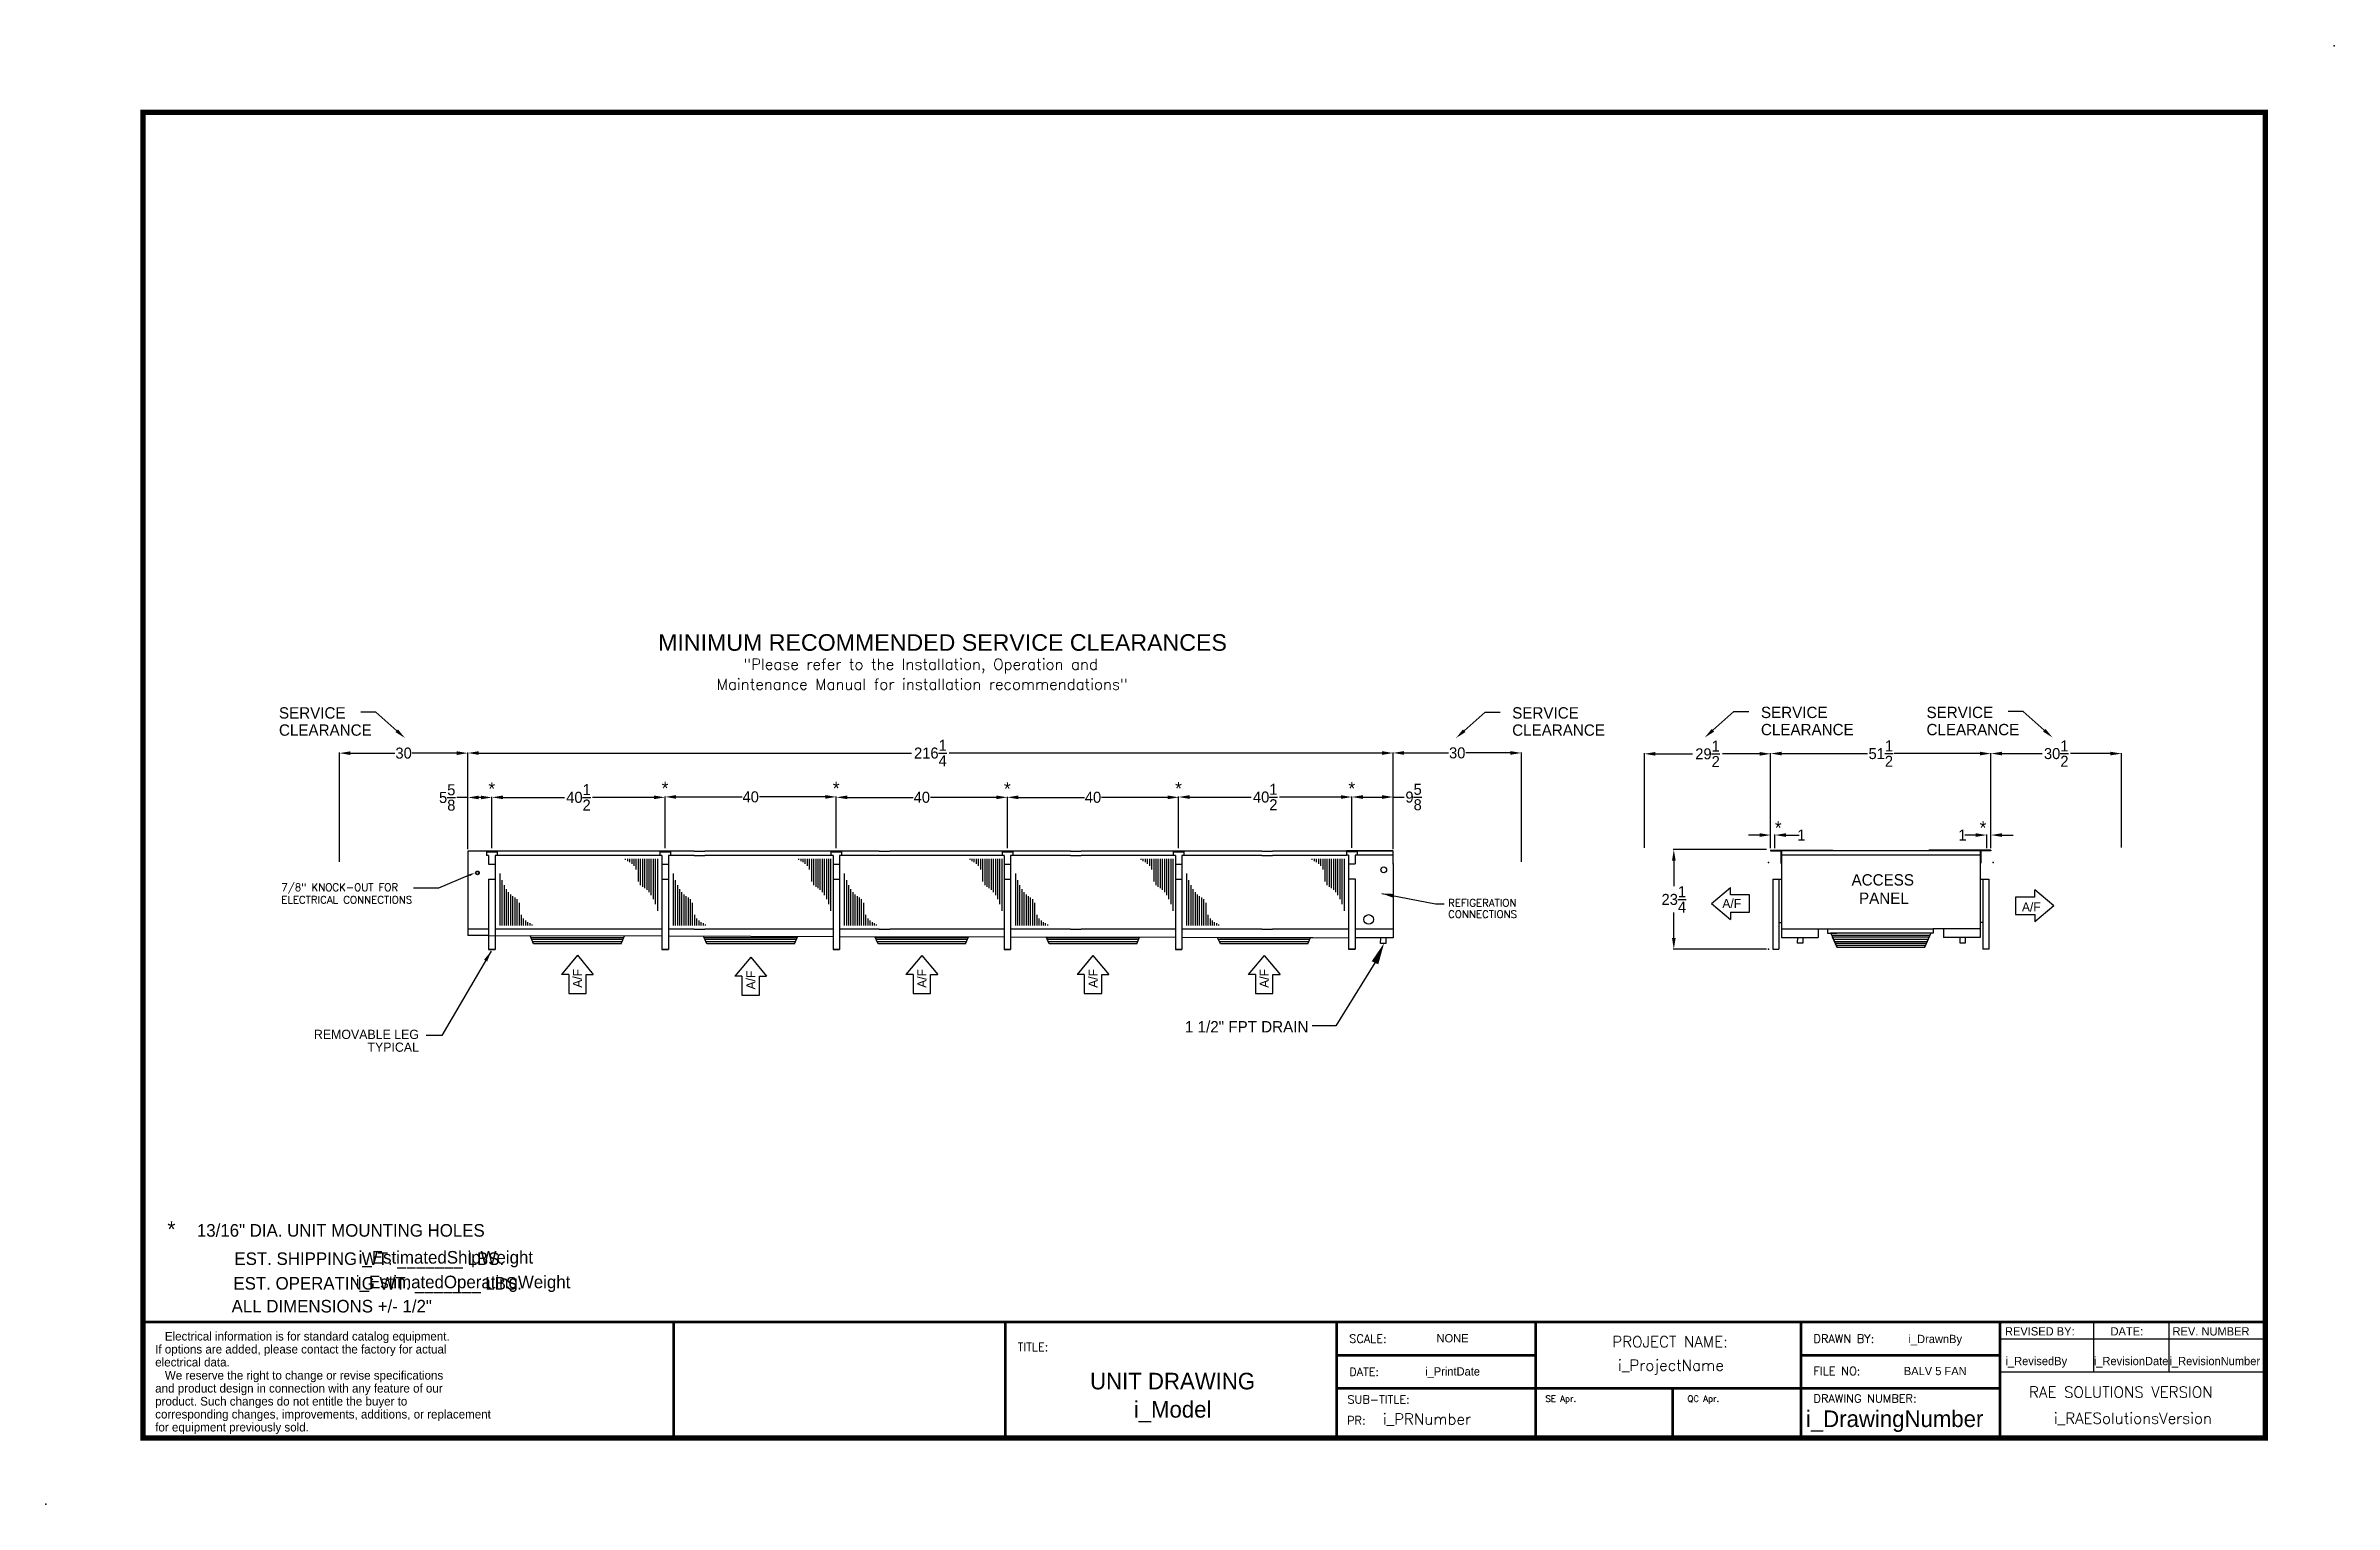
# Model space of a CAD drawing. Extents: x -23 to 512, y -15 to 326.
import ezdxf
from ezdxf.enums import TextEntityAlignment as Align

# ---------------------------------------------------------------- set-up
doc = ezdxf.new("R2010")
doc.units = 0
doc.header["$MEASUREMENT"] = 0
doc.layers.get('0').update_dxf_attribs({"linetype": 'CONTINUOUS'})
doc.layers.add('0 Unit', color=7, linetype='CONTINUOUS')
doc.styles.add('dimentions', font='ARIAL.TTF')
doc.styles.add('SIMPLEX', font='SIMPLEX')
doc.dimstyles.get("Standard").update_dxf_attribs({"dimtxt": 2.573, "dimasz": 2.573, "dimexe": 0.125, "dimexo": 0.5, "dimgap": 0.09, "dimtad": 0, "dimtih": 1, "dimtoh": 1, "dimdec": 3, "dimzin": 0, "dimdsep": 46, "dimlunit": 5, "dimtxsty": 'STANDARD', "dimcen": 0.09, "dimadec": 0, "dimazin": 0, "dimtfac": 1, "dimtdec": 3, "dimtofl": 0, "dimtmove": 0, "dimatfit": 3, "dimfxl": 1, "dimtolj": 1, "dimtzin": 0, "dimarcsym": 0})

msp = doc.modelspace()

# ---------------------------------------------------------------- texts
at = {"lineweight": 30}
for s, height, style, p in [('MINIMUM RECOMMENDED SERVICE CLEARANCES', 3.875, 'dimentions', (120.3783, 184.0867)), ('SE Apr.', 1.45312, 'SIMPLEX', (327.7764, 8.4931)), ('QC Apr.', 1.45312, 'SIMPLEX', (360.9647, 8.4931))]:
    msp.add_text(s, height=height, dxfattribs=dict(at, style=style)).set_placement(p)
at = {"style": 'SIMPLEX'}
for s, p in [('"Please refer to the Installation, Operation and', (181.7618, 179.6546)), ('Maintenance Manual for installation recommendations"', (182.0687, 174.9908)), ('PROJECT NAME:', (356.8892, 21.2481)), ('i_ProjectName', (357.0848, 15.7408)), ('i_RAESolutionsVersion', (465.064, 3.3529))]:
    msp.add_text(s, height=2.573, dxfattribs=at).set_placement(p, align=Align.CENTER)
for s, height, p in [('*', 3.0398, (81.4997, 150.3073)), ('*', 3.0398, (121.9997, 150.4044)), ('*', 3.0398, (161.9997, 150.4044)), ('*', 3.0398, (201.9997, 150.3073)), ('*', 3.0398, (241.9997, 150.3729)), ('*', 3.0398, (282.4996, 150.3741)), ('*', 3.0398, (382.1711, 141.1787)), ('*', 3.0398, (430.0312, 141.1787)), ('*', 3.6244, (6.6348, 47.0479)), ('EST. SHIPPING WT. _______ LBS.', 2.945, (52.8674, 40.481)), ('i_EstimatedShipWeight', 2.94838, (70.7673, 40.8027)), ('EST. OPERATING WT. _______ LBS.', 2.945, (54.8229, 34.7204)), ('i_EstimatedOperatingWeight', 2.945, (74.7969, 35.0421)), ('ALL DIMENSIONS +/- 1/2"', 2.945, (44.0995, 29.3757)), ('NONE', 1.9375, (306.0531, 22.3836)), ('i_DrawnBy', 1.9375, (418.8638, 22.2174)), ('i_PrintDate', 1.9375, (306.0531, 14.6336)), ('BALV 5 FAN', 1.9375, (418.8638, 14.7212)), ('i_RevisedBy', 1.9375, (442.4905, 17.0542)), ('i_RevisionDate', 1.9375, (464.6405, 17.0542)), ('i_RevisionNumber', 1.9375, (484.2064, 17.0542)), ('UNIT DRAWING', 3.875, (240.6162, 11.3976)), ('i_Model', 3.875, (240.6162, 4.7932)), ('i_DrawingNumber', 3.875, (409.3751, 2.5927))]:
    msp.add_text(s, height=height).set_placement(p, align=Align.CENTER)
for s, height, p in [('A/F', 2.10938, (369.1069, 123.9586)), ('A/F', 2.10938, (439.1242, 123.1505)), ('13/16" DIA. UNIT MOUNTING HOLES', 2.945, (12.5775, 47.0989)), ('REVISED BY:', 1.9375, (435.163, 24.0015)), ('DATE:', 1.9375, (459.8357, 24.0015)), ('REV. NUMBER', 1.9375, (474.3246, 24.0015))]:
    msp.add_text(s, height=height).set_placement(p)
at = {"lineweight": 25}
for s, p in [('If options are added, please contact the factory for actual', (2.8343, 19.7838)), ('   Electrical information is for standard catalog equipment.', (2.8343, 22.8162)), ('electrical data.', (2.8343, 16.7514)), ('and product design in connection with any feature of our', (2.8343, 10.6483)), ('   We reserve the right to change or revise specifications', (2.8343, 13.6807)), ('corresponding changes, improvements, additions, or replacement ', (2.8343, 4.5835)), ('product. Such changes do not entitle the buyer to', (2.8343, 7.6159)), ('for equipment previously sold.', (2.8343, 1.5511))]:
    msp.add_text(s, height=2.021599, dxfattribs=at).set_placement(p)
at = {"style": 'SIMPLEX'}
for s, height, p in [('TITLE:', 1.9375, (204.4063, 20.3438)), ('SCALE:', 1.9375, (281.9063, 22.2813)), ('DRAWN BY:', 1.9375, (390.4063, 22.2813)), ('DATE:', 1.9375, (281.9063, 14.5313)), ('FILE NO:', 1.9375, (390.4063, 14.7186)), ('RAE SOLUTIONS VERSION', 2.573, (440.7927, 9.4666)), ('SUB-TITLE:', 1.9375, (281.4864, 8.0598)), ('i_PRNumber', 2.573, (289.7587, 3.1601)), ('DRAWING NUMBER:', 1.9375, (390.4063, 8.295))]:
    msp.add_text(s, height=height, dxfattribs=at).set_placement(p)
msp.add_text('PR:', height=1.9375, dxfattribs=at).set_placement((285.7018, 3.1601), align=Align.RIGHT)
at = {"layer": '0 Unit'}
for s, p in [('SERVICE', (31.7566, 168.2363)), ('CLEARANCE', (31.7566, 164.2198)), ('SERVICE', (319.9887, 168.2363)), ('CLEARANCE', (319.9887, 164.2198)), ('SERVICE', (378.1271, 168.3528)), ('CLEARANCE', (378.1271, 164.3363)), ('SERVICE', (416.8268, 168.3528)), ('CLEARANCE', (416.8268, 164.3363))]:
    msp.add_text(s, height=2.65219, dxfattribs=at).set_placement(p)
for s, height, p in [('ACCESS', 2.65219, (413.893, 130.5255)), ('PANEL', 2.65219, (412.6788, 126.2404)), ('1 1/2" FPT DRAIN', 2.652188, (272.3595, 96.1817)), ('REMOVABLE LEG', 2.158, (64.4671, 94.3982)), ('TYPICAL', 2.158, (64.4671, 91.4106))]:
    msp.add_text(s, height=height, dxfattribs=at).set_placement(p, align=Align.MIDDLE_RIGHT)
at = {"layer": '0 Unit', "style": 'SIMPLEX'}
for s, p in [('CONNECTIONS', (305.0069, 121.6309)), ('REFIGERATION', (305.0069, 124.2614))]:
    msp.add_text(s, height=1.75, dxfattribs=at).set_placement(p)
at = {"layer": '0 Unit'}
for p in [(102.5809, 105.3088), (143.0809, 104.9081), (183.0809, 105.285), (223.0809, 105.285), (263.0809, 105.285)]:
    msp.add_text('A/F', height=2.10938, rotation=90, dxfattribs=at).set_placement(p)
at = {"layer": '0 Unit', "insert": (32.3098, 127.3263), "char_height": 1.75, "attachment_point": 4, "style": 'SIMPLEX'}
msp.add_mtext('{7/8" KNOCK-OUT FOR}\\P{ELECTRICAL CONNECTIONS}', dxfattribs=at)

# ---------------------------------------------------------------- blocks, each defined once
blk = doc.blocks.new('*D15')
at = {"layer": '0 Unit', "color": 0, "lineweight": -2}
for p, q in [((75.89, 137.72), (75.89, 160.3)), ((78.46, 160.18), (179.63, 160.18)), ((289.56, 160.18), (188.39, 160.18)), ((292.14, 137.72), (292.14, 160.3))]:
    blk.add_line(p, q, dxfattribs=at)
at = {"layer": '0 Unit', "color": 0}
for points in [[(78.46, 160.61), (78.46, 159.75), (75.89, 160.18)], [(289.56, 160.61), (289.56, 159.75), (292.14, 160.18)]]:
    blk.add_solid(points, dxfattribs=at)
at = {"layer": '0 Unit', "color": 0, "insert": (184.01, 160.18), "char_height": 2.573, "attachment_point": 5}
blk.add_mtext('\\A1;216{\\H1x;\\S1/4;}', dxfattribs=at)
blk = doc.blocks.new('*D16')
at = {"layer": '0 Unit', "color": 0, "lineweight": -2}
for p, q in [((81.51, 137.97), (81.51, 149.95)), ((84.09, 149.82), (98.46, 149.82)), ((119.44, 149.82), (105.07, 149.82)), ((122.01, 137.97), (122.01, 149.95))]:
    blk.add_line(p, q, dxfattribs=at)
at = {"layer": '0 Unit', "color": 0}
for points in [[(84.09, 150.25), (84.09, 149.39), (81.51, 149.82)], [(119.44, 150.25), (119.44, 149.39), (122.01, 149.82)]]:
    blk.add_solid(points, dxfattribs=at)
at = {"layer": '0 Unit', "color": 0, "insert": (101.76, 149.82), "char_height": 2.573, "attachment_point": 5}
blk.add_mtext('\\A1;40{\\H1x;\\S1/2;}', dxfattribs=at)
blk = doc.blocks.new('*D17')
at = {"layer": '0 Unit', "color": 0, "lineweight": -2}
for p, q in [((162.01, 137.97), (162.01, 149.95)), ((164.59, 149.82), (179.99, 149.82)), ((199.44, 149.82), (184.03, 149.82)), ((202.01, 137.97), (202.01, 149.95))]:
    blk.add_line(p, q, dxfattribs=at)
at = {"layer": '0 Unit', "color": 0}
for points in [[(164.59, 150.25), (164.59, 149.39), (162.01, 149.82)], [(199.44, 150.25), (199.44, 149.39), (202.01, 149.82)]]:
    blk.add_solid(points, dxfattribs=at)
at = {"layer": '0 Unit', "color": 0, "insert": (182.01, 149.82), "char_height": 2.573, "attachment_point": 5}
blk.add_mtext('\\A1;40', dxfattribs=at)
blk = doc.blocks.new('*D18')
at = {"layer": '0 Unit', "color": 0, "lineweight": -2}
for p, q in [((202.01, 137.97), (202.01, 149.95)), ((204.59, 149.82), (219.99, 149.82)), ((239.44, 149.82), (224.03, 149.82)), ((242.01, 137.97), (242.01, 149.95))]:
    blk.add_line(p, q, dxfattribs=at)
at = {"layer": '0 Unit', "color": 0}
for points in [[(204.59, 150.25), (204.59, 149.39), (202.01, 149.82)], [(239.44, 150.25), (239.44, 149.39), (242.01, 149.82)]]:
    blk.add_solid(points, dxfattribs=at)
at = {"layer": '0 Unit', "color": 0, "insert": (222.01, 149.82), "char_height": 2.573, "attachment_point": 5}
blk.add_mtext('\\A1;40', dxfattribs=at)
blk = doc.blocks.new('*D19')
at = {"layer": '0 Unit', "color": 0, "lineweight": -2}
for p, q in [((242.01, 137.97), (242.01, 150.01)), ((244.59, 149.89), (258.96, 149.89)), ((279.94, 149.89), (265.57, 149.89)), ((282.51, 138.04), (282.51, 150.01))]:
    blk.add_line(p, q, dxfattribs=at)
at = {"layer": '0 Unit', "color": 0}
for points in [[(244.59, 150.32), (244.59, 149.46), (242.01, 149.89)], [(279.94, 150.32), (279.94, 149.46), (282.51, 149.89)]]:
    blk.add_solid(points, dxfattribs=at)
at = {"layer": '0 Unit', "color": 0, "insert": (262.26, 149.89), "char_height": 2.573, "attachment_point": 5}
blk.add_mtext('\\A1;40{\\H1x;\\S1/2;}', dxfattribs=at)
blk = doc.blocks.new('*D20')
at = {"layer": '0 Unit', "color": 0, "lineweight": -2}
for p, q in [((282.51, 138.04), (282.51, 150.01)), ((285.09, 149.89), (289.56, 149.89)), ((292.14, 137.72), (292.14, 150.01)), ((292.14, 149.89), (294.71, 149.89))]:
    blk.add_line(p, q, dxfattribs=at)
at = {"layer": '0 Unit', "color": 0}
for points in [[(285.09, 150.32), (285.09, 149.46), (282.51, 149.89)], [(289.56, 150.32), (289.56, 149.46), (292.14, 149.89)]]:
    blk.add_solid(points, dxfattribs=at)
at = {"layer": '0 Unit', "color": 0, "insert": (296.94, 149.89), "char_height": 2.573, "attachment_point": 5}
blk.add_mtext('\\A1;9{\\H1x;\\S5/8;}', dxfattribs=at)
blk = doc.blocks.new('*D21')
at = {"layer": '0 Unit', "color": 0, "lineweight": -2}
for p, q in [((75.89, 149.79), (73.31, 149.79)), ((75.89, 137.72), (75.89, 149.92)), ((78.94, 149.79), (78.46, 149.79)), ((81.51, 137.97), (81.51, 149.92))]:
    blk.add_line(p, q, dxfattribs=at)
at = {"layer": '0 Unit', "color": 0}
for points in [[(78.46, 150.22), (78.46, 149.36), (75.89, 149.79)], [(78.94, 150.22), (78.94, 149.36), (81.51, 149.79)]]:
    blk.add_solid(points, dxfattribs=at)
at = {"layer": '0 Unit', "color": 0, "insert": (71.08, 149.79), "char_height": 2.573, "attachment_point": 5}
blk.add_mtext('\\A1;5{\\H1x;\\S5/8;}', dxfattribs=at)
blk = doc.blocks.new('*D22')
at = {"layer": '0 Unit', "color": 0, "lineweight": -2}
for p, q in [((292.14, 137.72), (292.14, 160.32)), ((294.71, 160.2), (305.12, 160.2)), ((319.56, 160.2), (309.16, 160.2)), ((322.14, 134.72), (322.14, 160.32))]:
    blk.add_line(p, q, dxfattribs=at)
at = {"layer": '0 Unit', "color": 0}
for points in [[(294.71, 160.63), (294.71, 159.77), (292.14, 160.2)], [(319.56, 160.63), (319.56, 159.77), (322.14, 160.2)]]:
    blk.add_solid(points, dxfattribs=at)
at = {"layer": '0 Unit', "color": 0, "insert": (307.14, 160.2), "char_height": 2.573, "attachment_point": 5}
blk.add_mtext('\\A1;30', dxfattribs=at)
blk = doc.blocks.new('*D23')
at = {"layer": '0 Unit', "color": 0, "lineweight": -2}
for p, q in [((45.89, 134.72), (45.89, 160.28)), ((48.46, 160.15), (58.87, 160.15)), ((73.31, 160.15), (62.91, 160.15)), ((75.89, 137.72), (75.89, 160.28))]:
    blk.add_line(p, q, dxfattribs=at)
at = {"layer": '0 Unit', "color": 0}
for points in [[(48.46, 160.58), (48.46, 159.72), (45.89, 160.15)], [(73.31, 160.58), (73.31, 159.72), (75.89, 160.15)]]:
    blk.add_solid(points, dxfattribs=at)
at = {"layer": '0 Unit', "color": 0, "insert": (60.89, 160.15), "char_height": 2.573, "attachment_point": 5}
blk.add_mtext('\\A1;30', dxfattribs=at)
blk = doc.blocks.new('*D24')
at = {"layer": '0 Unit', "color": 0, "lineweight": -2}
for p, q in [((122.01, 137.97), (122.01, 150.04)), ((124.59, 149.92), (139.99, 149.92)), ((159.44, 149.92), (144.03, 149.92)), ((162.01, 137.97), (162.01, 150.04))]:
    blk.add_line(p, q, dxfattribs=at)
at = {"layer": '0 Unit', "color": 0}
for points in [[(124.59, 150.35), (124.59, 149.49), (122.01, 149.92)], [(159.44, 150.35), (159.44, 149.49), (162.01, 149.92)]]:
    blk.add_solid(points, dxfattribs=at)
at = {"layer": '0 Unit', "color": 0, "insert": (142.01, 149.92), "char_height": 2.573, "attachment_point": 5}
blk.add_mtext('\\A1;40', dxfattribs=at)
blk = doc.blocks.new('*D26')
at = {"color": 0, "lineweight": -2}
for p, q in [((379.39, 137.59), (357.64, 137.59)), ((357.76, 135.01), (357.76, 129.05)), ((357.76, 116.9), (357.76, 122.87)), ((379.39, 114.33), (357.64, 114.33))]:
    blk.add_line(p, q, dxfattribs=at)
at = {"color": 0}
for points in [[(357.34, 135.01), (358.19, 135.01), (357.76, 137.59)], [(357.34, 116.9), (358.19, 116.9), (357.76, 114.33)]]:
    blk.add_solid(points, dxfattribs=at)
at = {"color": 0, "insert": (357.76, 125.96), "char_height": 2.573, "attachment_point": 5}
blk.add_mtext('\\A1;23{\\H1x;\\S1/4;}', dxfattribs=at)
blk = doc.blocks.new('*D27')
at = {"color": 0, "lineweight": -2}
for p, q in [((431.89, 137.96), (431.89, 160.18)), ((434.47, 160.05), (443.84, 160.05)), ((459.82, 160.05), (450.45, 160.05)), ((462.39, 138.09), (462.39, 160.18))]:
    blk.add_line(p, q, dxfattribs=at)
at = {"color": 0}
for points in [[(434.47, 160.48), (434.47, 159.63), (431.89, 160.05)], [(459.82, 160.48), (459.82, 159.63), (462.39, 160.05)]]:
    blk.add_solid(points, dxfattribs=at)
at = {"color": 0, "insert": (447.14, 160.05), "char_height": 2.573, "attachment_point": 5}
blk.add_mtext('\\A1;30{\\H1x;\\S1/2;}', dxfattribs=at)
blk = doc.blocks.new('*D28')
at = {"color": 0, "lineweight": -2}
for p, q in [((350.89, 138.02), (350.89, 160.12)), ((353.47, 159.99), (362.12, 159.99)), ((377.82, 159.99), (369.16, 159.99)), ((380.39, 138.02), (380.39, 160.12))]:
    blk.add_line(p, q, dxfattribs=at)
at = {"color": 0}
for points in [[(353.47, 160.42), (353.47, 159.56), (350.89, 159.99)], [(377.82, 160.42), (377.82, 159.56), (380.39, 159.99)]]:
    blk.add_solid(points, dxfattribs=at)
at = {"color": 0, "insert": (365.64, 159.99), "char_height": 2.573, "attachment_point": 5}
blk.add_mtext('\\A1;29{\\H1x;\\S1/2;}', dxfattribs=at)
blk = doc.blocks.new('*D29')
at = {"color": 0, "lineweight": -2}
for p, q in [((380.39, 137.96), (380.39, 160.18)), ((382.97, 160.05), (403.05, 160.05)), ((429.32, 160.05), (409.23, 160.05)), ((431.89, 137.96), (431.89, 160.18))]:
    blk.add_line(p, q, dxfattribs=at)
at = {"color": 0}
for points in [[(382.97, 160.48), (382.97, 159.63), (380.39, 160.05)], [(429.32, 160.48), (429.32, 159.63), (431.89, 160.05)]]:
    blk.add_solid(points, dxfattribs=at)
at = {"color": 0, "insert": (406.14, 160.05), "char_height": 2.573, "attachment_point": 5}
blk.add_mtext('\\A1;51{\\H1x;\\S1/2;}', dxfattribs=at)
blk = doc.blocks.new('*D30')
at = {"color": 0, "lineweight": -2}
for p, q in [((377.82, 141), (375.25, 141)), ((380.39, 137.96), (380.39, 141.13)), ((381.39, 137.96), (381.39, 141.13)), ((383.97, 141), (387.04, 141))]:
    blk.add_line(p, q, dxfattribs=at)
at = {"color": 0}
for points in [[(377.82, 141.43), (377.82, 140.57), (380.39, 141)], [(383.97, 141.43), (383.97, 140.57), (381.39, 141)]]:
    blk.add_solid(points, dxfattribs=at)
at = {"color": 0, "insert": (387.56, 141), "char_height": 2.573, "attachment_point": 5}
blk.add_mtext('\\A1;1', dxfattribs=at)
blk = doc.blocks.new('*D31')
at = {"color": 0, "lineweight": -2}
for p, q in [((428.32, 141), (425.75, 141)), ((430.89, 137.96), (430.89, 141.13)), ((431.89, 137.96), (431.89, 141.13)), ((434.47, 141), (437.04, 141))]:
    blk.add_line(p, q, dxfattribs=at)
at = {"color": 0}
for points in [[(428.32, 141.43), (428.32, 140.57), (430.89, 141)], [(434.47, 141.43), (434.47, 140.57), (431.89, 141)]]:
    blk.add_solid(points, dxfattribs=at)
at = {"color": 0, "insert": (425.23, 141), "char_height": 2.573, "attachment_point": 5}
blk.add_mtext('\\A1;1', dxfattribs=at)

# ---------------------------------------------------------------- dimensions: what is measured, and where the dimension line sits
for base, p1, p2, picture, middle in [((350.8922, 159.9918), (380.3922, 137.5239), (350.8922, 137.5239), '*D28', (365.6422, 159.9918)), ((462.3922, 160.0543), (431.8922, 137.4614), (462.3922, 137.5864), '*D27', (447.1422, 160.0543))]:
    dim = msp.add_linear_dim(base=base, p1=p1, p2=p2, dimstyle='Standard')
    dim.commit()
    dim.dimension.update_dxf_attribs({"geometry": picture, "text_midpoint": middle})
dim = msp.add_linear_dim(base=(380.3922, 160.0543), p1=(431.8922, 137.4614), p2=(380.3922, 137.4614), angle=180, dimstyle='Standard')
dim.commit()
dim.dimension.update_dxf_attribs({"geometry": '*D29', "text_midpoint": (406.1422, 160.0543)})
dim = msp.add_linear_dim(base=(380.3922, 141.0028), p1=(381.3922, 137.4614), p2=(380.3922, 137.4614), dimstyle='Standard')
dim.commit()
dim.dimension.update_dxf_attribs({"geometry": '*D30', "text_midpoint": (387.557, 141.0028), "dimtype": 160})
for base, p1, p2, angle, picture, middle in [((431.8922, 141.0028), (430.8922, 137.4614), (431.8922, 137.4614), 180, '*D31', (425.2274, 141.0028)), ((357.764, 114.3302), (379.8922, 137.5864), (379.8922, 114.3302), 90, '*D26', (357.764, 125.9583))]:
    dim = msp.add_linear_dim(base=base, p1=p1, p2=p2, angle=angle, dimstyle='Standard')
    dim.commit()
    dim.dimension.update_dxf_attribs({"geometry": picture, "text_midpoint": middle, "dimtype": 160})
at = {"layer": '0 Unit'}
for base, p1, p2, picture, middle in [((45.8875, 160.1504), (75.8875, 137.2199), (45.8875, 134.2199), '*D23', (60.8875, 160.1504)), ((75.8875, 160.1791), (292.1375, 137.2199), (75.8875, 137.2199), '*D15', (184.0125, 160.1791)), ((322.1375, 160.199), (292.1375, 137.2199), (322.1375, 134.2199), '*D22', (307.1375, 160.199)), ((75.8875, 149.7932), (81.5125, 137.4699), (75.8875, 137.2199), '*D21', (71.0803, 149.7932)), ((122.0125, 149.8207), (81.5125, 137.4699), (122.0125, 137.4699), '*D16', (101.7625, 149.8207)), ((162.0125, 149.9177), (122.0125, 137.4699), (162.0125, 137.4699), '*D24', (142.0125, 149.9177)), ((292.1375, 149.8874), (282.5124, 137.5355), (292.1375, 137.2199), '*D20', (296.9446, 149.8874))]:
    dim = msp.add_linear_dim(base=base, p1=p1, p2=p2, dimstyle='Standard', dxfattribs=at)
    dim.commit()
    dim.dimension.update_dxf_attribs({"geometry": picture, "text_midpoint": middle})
for base, p1, p2, picture, middle in [((202.0125, 149.8207), (162.0125, 137.4699), (202.0125, 137.4699), '*D17', (182.0125, 149.8207)), ((242.0125, 149.8207), (202.0125, 137.4699), (242.0125, 137.4699), '*D18', (222.0125, 149.8207)), ((282.5124, 149.8863), (242.0125, 137.4699), (282.5124, 137.5355), '*D19', (262.2624, 149.8863))]:
    dim = msp.add_linear_dim(base=base, p1=p1, p2=p2, dimstyle='Standard', override={"dimtmove": 1}, dxfattribs=at)
    dim.commit()
    dim.dimension.update_dxf_attribs({"geometry": picture, "text_midpoint": middle})

# ---------------------------------------------------------------- linework, layer by layer
for p, q in [((112.7755, 135.176), (112.7755, 135.4145)), ((113.2755, 134.9233), (113.2755, 135.4145)), ((113.7755, 134.6387), (113.7755, 135.4145)), ((114.2755, 134.2933), (114.2755, 135.4145)), ((114.7755, 133.8251), (114.7755, 135.4145)), ((115.2755, 132.9827), (115.2755, 135.4145)), ((115.7755, 130.1171), (115.7755, 135.4145)), ((116.2755, 129.2593), (116.2755, 135.4145)), ((116.7755, 128.8897), (116.7755, 135.4145)), ((117.2755, 128.5708), (117.2755, 135.4145)), ((117.7755, 128.1967), (117.7755, 135.4145)), ((118.2755, 127.6801), (118.2755, 135.4145)), ((118.7755, 126.9587), (118.7755, 135.4145)), ((119.2755, 126.0164), (119.2755, 135.4145)), ((119.7755, 124.8217), (119.7755, 135.4145)), ((120.2755, 123.2854), (120.2755, 135.4145)), ((153.2755, 135.176), (153.2755, 135.4145)), ((153.7755, 134.9233), (153.7755, 135.4145)), ((154.2755, 134.6387), (154.2755, 135.4145)), ((154.7755, 134.2933), (154.7755, 135.4145)), ((155.2755, 133.8251), (155.2755, 135.4145)), ((155.7755, 132.9827), (155.7755, 135.4145)), ((156.2755, 130.1171), (156.2755, 135.4145)), ((156.7755, 129.2593), (156.7755, 135.4145)), ((157.2755, 128.8897), (157.2755, 135.4145)), ((157.7755, 128.5708), (157.7755, 135.4145)), ((158.2755, 128.1967), (158.2755, 135.4145)), ((158.7755, 127.6801), (158.7755, 135.4145)), ((159.2755, 126.9587), (159.2755, 135.4145)), ((159.7755, 126.0164), (159.7755, 135.4145)), ((160.2755, 124.8217), (160.2755, 135.4145)), ((160.7755, 123.2854), (160.7755, 135.4145)), ((193.2755, 135.176), (193.2755, 135.4145)), ((193.7755, 134.9233), (193.7755, 135.4145)), ((194.2755, 134.6387), (194.2755, 135.4145)), ((194.7755, 134.2933), (194.7755, 135.4145)), ((195.2755, 133.8251), (195.2755, 135.4145)), ((195.7755, 132.9827), (195.7755, 135.4145)), ((196.2755, 130.1171), (196.2755, 135.4145)), ((196.7755, 129.2593), (196.7755, 135.4145)), ((197.2755, 128.8897), (197.2755, 135.4145)), ((197.7755, 128.5708), (197.7755, 135.4145)), ((198.2755, 128.1967), (198.2755, 135.4145)), ((198.7755, 127.6801), (198.7755, 135.4145)), ((199.2755, 126.9587), (199.2755, 135.4145)), ((199.7755, 126.0164), (199.7755, 135.4145)), ((200.2755, 124.8217), (200.2755, 135.4145)), ((200.7755, 123.2854), (200.7755, 135.4145)), ((233.2755, 135.176), (233.2755, 135.4145)), ((233.7755, 134.9233), (233.7755, 135.4145)), ((234.2755, 134.6387), (234.2755, 135.4145)), ((234.7755, 134.2933), (234.7755, 135.4145)), ((235.2755, 133.8251), (235.2755, 135.4145)), ((235.7755, 132.9827), (235.7755, 135.4145)), ((236.2755, 130.1171), (236.2755, 135.4145)), ((236.7755, 129.2593), (236.7755, 135.4145)), ((237.2755, 128.8897), (237.2755, 135.4145)), ((237.7755, 128.5708), (237.7755, 135.4145)), ((238.2755, 128.1967), (238.2755, 135.4145)), ((238.7755, 127.6801), (238.7755, 135.4145)), ((239.2755, 126.9587), (239.2755, 135.4145)), ((239.7755, 126.0164), (239.7755, 135.4145)), ((240.2755, 124.8217), (240.2755, 135.4145)), ((240.7755, 123.2854), (240.7755, 135.4145)), ((273.2755, 135.176), (273.2755, 135.4145)), ((273.7755, 134.9233), (273.7755, 135.4145)), ((274.2755, 134.6387), (274.2755, 135.4145)), ((274.7755, 134.2933), (274.7755, 135.4145)), ((275.2755, 133.8251), (275.2755, 135.4145)), ((275.7755, 132.9827), (275.7755, 135.4145)), ((276.2755, 130.1171), (276.2755, 135.4145)), ((276.7755, 129.2593), (276.7755, 135.4145)), ((277.2755, 128.8897), (277.2755, 135.4145)), ((277.7755, 128.5708), (277.7755, 135.4145)), ((278.2755, 128.1967), (278.2755, 135.4145)), ((278.7755, 127.6801), (278.7755, 135.4145)), ((279.2755, 126.9587), (279.2755, 135.4145)), ((279.7755, 126.0164), (279.7755, 135.4145)), ((280.2755, 124.8217), (280.2755, 135.4145)), ((280.7755, 123.2854), (280.7755, 135.4145)), ((380.3922, 137.4614), (382.8922, 137.4614)), ((380.3922, 137.4614), (380.3922, 137.3364)), ((380.3922, 137.3364), (382.7559, 137.3364)), ((381.3922, 137.4614), (381.3922, 137.3364)), ((382.7559, 137.3364), (382.7559, 134.4485)), ((382.7559, 134.4485), (382.8922, 134.4485)), ((382.8922, 137.4614), (394.8922, 137.4614)), ((429.3922, 137.3364), (382.8922, 137.3364)), ((382.8922, 137.3364), (382.8922, 120.5802)), ((429.3922, 136.3364), (382.8922, 136.3364)), ((382.8922, 134.5802), (382.8922, 134.3302)), ((394.8922, 137.4614), (394.8922, 137.3364)), ((429.3922, 137.4614), (417.3922, 137.4614)), ((417.3922, 137.4614), (417.3922, 137.3364)), ((431.8922, 137.4614), (429.3922, 137.4614)), ((429.3922, 137.3364), (429.3922, 120.5802)), ((429.3922, 137.3364), (429.3922, 119.0802)), ((429.3922, 134.5802), (429.3922, 134.3302)), ((429.3922, 134.5802), (429.3922, 134.3302)), ((429.5285, 134.4485), (429.3922, 134.4485)), ((431.8922, 137.3364), (429.5285, 137.3364)), ((429.5285, 137.3364), (429.5285, 134.4485)), ((430.8922, 137.4614), (430.8922, 137.3364)), ((431.8922, 137.4614), (431.8922, 137.3364)), ((83.3644, 132.0119), (83.3644, 119.8828)), ((83.8644, 130.4756), (83.8644, 119.8828)), ((84.3644, 129.2809), (84.3644, 119.8828)), ((123.8644, 132.0119), (123.8644, 119.8828)), ((124.3644, 130.4756), (124.3644, 119.8828)), ((124.8644, 129.2809), (124.8644, 119.8828)), ((163.8644, 132.0119), (163.8644, 119.8828)), ((164.3644, 130.4756), (164.3644, 119.8828)), ((164.8644, 129.2809), (164.8644, 119.8828)), ((203.8644, 132.0119), (203.8644, 119.8828)), ((204.3644, 130.4756), (204.3644, 119.8828)), ((204.8644, 129.2809), (204.8644, 119.8828)), ((243.8644, 132.0119), (243.8644, 119.8828)), ((244.3644, 130.4756), (244.3644, 119.8828)), ((244.8644, 129.2809), (244.8644, 119.8828)), ((366.5666, 125.0015), (371.0238, 128.7157)), ((371.0238, 127.0443), (371.0238, 128.7157)), ((380.8922, 130.6756), (380.8922, 114.3302)), ((380.8922, 130.6756), (382.8922, 130.6756)), ((382.3297, 130.6756), (382.3297, 114.3302)), ((429.3922, 130.6756), (431.3922, 130.6756)), ((429.9547, 130.6756), (429.9547, 114.3302)), ((431.3922, 130.6756), (431.3922, 114.3302)), ((84.8644, 128.3386), (84.8644, 119.8828)), ((85.3644, 127.6173), (85.3644, 119.8828)), ((85.8644, 127.1007), (85.8644, 119.8828)), ((86.3644, 126.7265), (86.3644, 119.8828)), ((86.8644, 126.4076), (86.8644, 119.8828)), ((87.3644, 126.038), (87.3644, 119.8828)), ((87.8644, 125.1802), (87.8644, 119.8828)), ((125.3644, 128.3386), (125.3644, 119.8828)), ((125.8644, 127.6173), (125.8644, 119.8828)), ((126.3644, 127.1007), (126.3644, 119.8828)), ((126.8644, 126.7265), (126.8644, 119.8828)), ((127.3644, 126.4076), (127.3644, 119.8828)), ((127.8644, 126.038), (127.8644, 119.8828)), ((128.3644, 125.1802), (128.3644, 119.8828)), ((165.3644, 128.3386), (165.3644, 119.8828)), ((165.8644, 127.6173), (165.8644, 119.8828)), ((166.3644, 127.1007), (166.3644, 119.8828)), ((166.8644, 126.7265), (166.8644, 119.8828)), ((167.3644, 126.4076), (167.3644, 119.8828)), ((167.8644, 126.038), (167.8644, 119.8828)), ((168.3644, 125.1802), (168.3644, 119.8828)), ((205.3644, 128.3386), (205.3644, 119.8828)), ((205.8644, 127.6173), (205.8644, 119.8828)), ((206.3644, 127.1007), (206.3644, 119.8828)), ((206.8644, 126.7265), (206.8644, 119.8828)), ((207.3644, 126.4076), (207.3644, 119.8828)), ((207.8644, 126.038), (207.8644, 119.8828)), ((208.3644, 125.1802), (208.3644, 119.8828)), ((245.3644, 128.3386), (245.3644, 119.8828)), ((245.8644, 127.6173), (245.8644, 119.8828)), ((246.3644, 127.1007), (246.3644, 119.8828)), ((246.8644, 126.7265), (246.8644, 119.8828)), ((247.3644, 126.4076), (247.3644, 119.8828)), ((247.8644, 126.038), (247.8644, 119.8828)), ((248.3644, 125.1802), (248.3644, 119.8828)), ((366.5666, 125.0015), (371.0238, 121.2872)), ((375.4811, 127.0443), (371.0238, 127.0443)), ((375.4811, 122.9586), (375.4811, 127.0443)), ((437.6475, 126.4938), (437.6475, 122.4081)), ((442.1047, 126.4938), (437.6475, 126.4938)), ((446.562, 124.451), (442.1047, 128.1652)), ((442.1047, 126.4938), (442.1047, 128.1652)), ((446.562, 124.451), (442.1047, 120.7367)), ((88.3644, 122.3146), (88.3644, 119.8828)), ((88.8644, 121.4722), (88.8644, 119.8828)), ((89.3644, 121.004), (89.3644, 119.8828)), ((89.8644, 120.6587), (89.8644, 119.8828)), ((90.3644, 120.374), (90.3644, 119.8828)), ((90.8644, 120.1214), (90.8644, 119.8828)), ((128.8644, 122.3146), (128.8644, 119.8828)), ((129.3644, 121.4722), (129.3644, 119.8828)), ((129.8644, 121.004), (129.8644, 119.8828)), ((130.3644, 120.6587), (130.3644, 119.8828)), ((130.8644, 120.374), (130.8644, 119.8828)), ((131.3644, 120.1214), (131.3644, 119.8828)), ((168.8644, 122.3146), (168.8644, 119.8828)), ((169.3644, 121.4722), (169.3644, 119.8828)), ((169.8644, 121.004), (169.8644, 119.8828)), ((170.3644, 120.6587), (170.3644, 119.8828)), ((170.8644, 120.374), (170.8644, 119.8828)), ((171.3644, 120.1214), (171.3644, 119.8828)), ((208.8644, 122.3146), (208.8644, 119.8828)), ((209.3644, 121.4722), (209.3644, 119.8828)), ((209.8644, 121.004), (209.8644, 119.8828)), ((210.3644, 120.6587), (210.3644, 119.8828)), ((210.8644, 120.374), (210.8644, 119.8828)), ((211.3644, 120.1214), (211.3644, 119.8828)), ((248.8644, 122.3146), (248.8644, 119.8828)), ((249.3644, 121.4722), (249.3644, 119.8828)), ((249.8644, 121.004), (249.8644, 119.8828)), ((250.3644, 120.6587), (250.3644, 119.8828)), ((250.8644, 120.374), (250.8644, 119.8828)), ((251.3644, 120.1214), (251.3644, 119.8828)), ((371.0238, 122.9586), (371.0238, 121.2872)), ((371.0238, 122.9586), (375.4811, 122.9586)), ((382.3297, 120.5802), (382.8922, 120.5802)), ((382.8922, 120.5802), (382.8922, 117.0177)), ((382.8922, 119.0802), (391.5172, 119.0802)), ((391.5172, 119.0802), (391.5172, 117.0177)), ((391.5172, 119.0802), (393.6786, 119.0802)), ((393.6786, 119.0802), (393.6786, 118.0802)), ((393.6786, 118.0802), (395.8994, 118.0802)), ((417.8922, 118.0802), (394.3922, 118.0802)), ((394.4547, 118.0802), (395.9063, 114.6931)), ((417.8297, 118.0802), (394.4547, 118.0802)), ((417.8297, 118.0802), (394.4547, 118.0802)), ((417.8297, 118.0802), (416.3781, 114.6931)), ((418.3513, 118.0802), (417.2954, 118.0802)), ((418.3513, 119.0802), (418.3513, 118.0802)), ((420.7672, 119.0802), (418.3513, 119.0802)), ((429.3922, 119.0802), (420.7672, 119.0802)), ((420.7672, 119.0802), (420.7672, 117.0177)), ((429.9547, 120.5802), (429.3922, 120.5802)), ((429.3922, 120.5802), (429.3922, 117.0177)), ((437.6475, 122.4081), (442.1047, 122.4081)), ((442.1047, 122.4081), (442.1047, 120.7367)), ((80.7625, 117.5117), (121.2625, 117.4085)), ((122.7625, 117.4047), (161.2625, 117.3066)), ((162.7625, 117.3028), (201.2625, 117.2047)), ((202.7625, 117.2009), (241.2625, 117.1028)), ((242.7625, 117.099), (281.7624, 116.9996)), ((380.8922, 114.3302), (382.3297, 114.3302)), ((382.8922, 117.0177), (391.5172, 117.0177)), ((386.7061, 115.6942), (386.7116, 117.0297)), ((387.8961, 115.6942), (386.7061, 115.6942)), ((387.8961, 117.0247), (387.8961, 115.6942)), ((394.6621, 117.5963), (417.6223, 117.5963)), ((395.9063, 114.6931), (394.8694, 117.1124)), ((417.4149, 117.1124), (394.8694, 117.1124)), ((395.0768, 116.6286), (417.2076, 116.6286)), ((395.2842, 116.1447), (417.0002, 116.1447)), ((416.7928, 115.6608), (395.4915, 115.6608)), ((416.5855, 115.1769), (395.6989, 115.1769)), ((416.3781, 114.6931), (395.9063, 114.6931)), ((416.3781, 114.6931), (417.4149, 117.1124)), ((429.3922, 117.0177), (420.7672, 117.0177)), ((424.6627, 115.6942), (424.6682, 117.0297)), ((425.8527, 115.6942), (424.6627, 115.6942)), ((425.8527, 117.0247), (425.8527, 115.6942)), ((431.3922, 114.3302), (429.9547, 114.3302)), ((124, 0), (124, 27.125)), ((201.5, 0), (201.5, 27.125)), ((279, 27.125), (434, 27.125)), ((279, 0), (279, 27.125)), ((325.5, 27.125), (325.5, 0)), ((387.5, 27.125), (387.5, 11.625)), ((434, 27.125), (434, 0)), ((434, 27.125), (496, 27.125)), ((434, 27.125), (434, 23.25)), ((455.8762, 27.125), (455.8762, 15.5)), ((473.4941, 27.125), (473.4941, 15.5)), ((434, 23.25), (496, 23.25)), ((325.5, 19.375), (279, 19.375)), ((387.5, 19.375), (434, 19.375)), ((387.5, 11.625), (387.5, 19.375)), ((434, 11.625), (279, 11.625)), ((357.4688, 11.625), (357.4688, 0)), ((387.5, 11.625), (387.5, 0)), ((434, 15.5), (496, 15.5))]:
    msp.add_line(p, q)
for points, const_width in [([(0, 0), (496, 0), (496, 310), (0, 310), (0, 0)], 1.24), ([(124.7331, 27.125), (0, 27.125)], 0.62), ([(496, 27.125), (124, 27.125), (124, 0)], 0.62), ([(201.5, 27.125), (201.5, 0)], 0.62), ([(279, 27.125), (279, 0)], 0.62), ([(325.5, 27.125), (325.5, 0)], 0.62), ([(387.5, 27.125), (387.5, 0)], 0.62), ([(434, 0), (434, 27.125), (496, 27.125)], 0.62), ([(325.5, 19.375), (279, 19.375)], 0.62), ([(434, 19.375), (387.5, 19.375), (387.5, 0)], 0.62), ([(434, 11.625), (279, 11.625)], 0.62), ([(357.4688, 11.625), (357.4688, 0)], 0.62)]:
    msp.add_lwpolyline(points, dxfattribs=dict(const_width=const_width))
for radius in [0.4375, 0.3591]:
    msp.add_circle((78.1375, 132.1574), radius)
for p in [(512.1151, 325.5416), (434, 0), (-22.7454, -15.4584)]:
    msp.add_point(p)
at = {"linetype": 'ByBlock'}
for p in [(379.8922, 134.5802), (432.3922, 134.5802), (379.8922, 114.3302)]:
    msp.add_point(p, dxfattribs=at)
at = {"layer": '0 Unit'}
for p, q in [((80.2625, 137.2199), (75.8875, 137.2199)), ((75.8875, 137.2199), (75.8875, 118.9699)), ((80.2625, 137.3384), (80.2625, 136.2131)), ((80.2625, 137.3384), (80.2625, 136.2131)), ((80.2625, 137.2131), (80.2625, 137.3384)), ((80.2625, 137.3384), (82.7625, 137.3381)), ((80.2625, 137.2131), (80.2625, 136.2131)), ((80.2625, 137.0884), (82.7625, 137.0881)), ((80.7625, 136.2131), (80.2625, 136.2131)), ((80.7625, 136.2131), (80.7625, 134.2199)), ((80.7625, 134.2199), (82.2625, 134.2199)), ((82.2625, 136.2131), (82.2625, 114.2199)), ((82.7625, 136.2131), (82.2625, 136.2131)), ((82.7625, 137.3381), (82.7625, 136.2131)), ((82.7625, 137.3381), (82.7625, 136.2131)), ((82.7625, 137.2131), (82.7625, 137.3381)), ((120.7625, 137.2199), (82.7625, 137.2199)), ((82.7625, 137.2131), (82.7625, 136.2131)), ((120.7625, 136.2199), (82.7625, 136.2199)), ((120.7625, 137.3384), (120.7625, 136.2131)), ((120.7625, 137.2131), (120.7625, 137.3384)), ((120.7625, 137.3384), (123.2625, 137.3381)), ((120.7625, 137.2131), (120.7625, 136.2131)), ((120.7625, 137.0884), (123.2625, 137.0881)), ((121.2625, 136.2131), (120.7625, 136.2131)), ((121.2625, 136.2131), (121.2625, 114.2199)), ((121.2625, 134.2199), (122.7625, 134.2199)), ((122.7625, 136.2131), (122.7625, 114.2199)), ((123.2625, 136.2131), (122.7625, 136.2131)), ((123.2625, 137.3381), (123.2625, 136.2131)), ((123.2625, 137.2131), (123.2625, 137.3381)), ((128.7625, 137.2199), (123.2625, 137.2199)), ((123.2625, 137.2131), (123.2625, 136.2131)), ((128.7625, 136.2199), (123.2625, 136.2199)), ((128.7625, 137.2199), (131.2625, 137.2199)), ((128.7625, 136.2199), (131.2625, 136.2199)), ((160.7625, 137.2199), (131.2625, 137.2199)), ((160.7625, 136.2199), (131.2625, 136.2199)), ((160.7625, 137.3384), (160.7625, 136.2131)), ((160.7625, 137.2131), (160.7625, 137.3384)), ((160.7625, 137.3384), (163.2625, 137.3381)), ((160.7625, 137.2131), (160.7625, 136.2131)), ((160.7625, 137.0884), (163.2625, 137.0881)), ((161.2625, 136.2131), (160.7625, 136.2131)), ((161.2625, 136.2131), (161.2625, 114.2199)), ((161.2625, 134.2199), (162.7625, 134.2199)), ((162.7625, 136.2131), (162.7625, 114.2199)), ((163.2625, 136.2131), (162.7625, 136.2131)), ((163.2625, 137.3381), (163.2625, 136.2131)), ((163.2625, 137.2131), (163.2625, 137.3381)), ((172.0586, 137.2199), (163.2625, 137.2199)), ((163.2625, 137.2131), (163.2625, 136.2131)), ((172.0586, 136.2199), (163.2625, 136.2199)), ((174.5586, 136.2199), (163.2625, 136.2199)), ((172.0586, 137.2199), (174.5586, 137.2199)), ((200.7625, 137.2199), (174.5586, 137.2199)), ((200.7625, 136.2199), (174.5586, 136.2199)), ((200.7625, 137.3384), (200.7625, 136.2131)), ((200.7625, 137.3384), (200.7625, 136.2131)), ((200.7625, 137.3384), (200.7625, 136.2131)), ((200.7625, 137.2131), (200.7625, 137.3384)), ((200.7625, 137.3384), (203.2625, 137.3381)), ((200.7625, 137.2131), (200.7625, 136.2131)), ((200.7625, 137.0884), (203.2625, 137.0881)), ((201.2625, 136.2131), (200.7625, 136.2131)), ((201.2625, 136.2131), (201.2625, 114.2199)), ((201.2625, 134.2199), (202.7625, 134.2199)), ((202.7625, 136.2131), (202.7625, 114.2199)), ((203.2625, 136.2131), (202.7625, 136.2131)), ((203.2625, 137.3381), (203.2625, 136.2131)), ((203.2625, 137.3381), (203.2625, 136.2131)), ((203.2625, 137.3381), (203.2625, 136.2131)), ((203.2625, 137.2131), (203.2625, 137.3381)), ((216.7625, 137.2199), (203.2625, 137.2199)), ((203.2625, 137.2131), (203.2625, 136.2131)), ((216.7625, 136.2199), (203.2625, 136.2199)), ((216.7625, 137.2199), (219.2625, 137.2199)), ((216.7625, 136.2199), (219.2625, 136.2199)), ((240.7625, 137.2199), (219.2625, 137.2199)), ((240.7625, 136.2199), (219.2625, 136.2199)), ((240.7625, 137.3384), (240.7625, 136.2131)), ((240.7625, 137.3384), (240.7625, 136.2131)), ((240.7625, 137.2131), (240.7625, 137.3384)), ((240.7625, 137.3384), (243.2625, 137.3381)), ((240.7625, 137.2131), (240.7625, 136.2131)), ((240.7625, 137.0884), (243.2625, 137.0881)), ((241.2625, 136.2131), (240.7625, 136.2131)), ((241.2625, 136.2131), (241.2625, 114.2199)), ((241.2625, 134.2199), (242.7625, 134.2199)), ((242.7625, 136.2131), (242.7625, 114.2199)), ((243.2625, 136.2131), (242.7625, 136.2131)), ((243.2625, 137.3381), (243.2625, 136.2131)), ((243.2625, 137.3381), (243.2625, 136.2131)), ((243.2625, 137.2131), (243.2625, 137.3381)), ((261.4664, 137.2199), (243.2625, 137.2199)), ((243.2625, 137.2131), (243.2625, 136.2131)), ((261.4664, 136.2199), (243.2625, 136.2199)), ((261.4664, 137.2199), (263.9664, 137.2199)), ((261.4664, 136.2199), (263.9664, 136.2199)), ((281.2624, 137.2199), (263.9664, 137.2199)), ((281.2624, 136.2199), (263.9664, 136.2199)), ((281.2624, 137.404), (281.2624, 136.2787)), ((281.2624, 137.404), (281.2624, 136.2787)), ((281.2624, 137.404), (281.2624, 136.2787)), ((281.2624, 137.2787), (281.2624, 137.404)), ((281.2624, 137.404), (283.7624, 137.4037)), ((281.2624, 137.2787), (281.2624, 136.2787)), ((281.2624, 137.154), (283.7624, 137.1537)), ((281.7624, 136.2787), (281.2624, 136.2787)), ((281.7624, 136.2787), (281.7624, 114.2855)), ((281.7624, 134.2855), (283.2624, 134.2855)), ((283.2624, 136.2787), (283.2624, 134.2855)), ((283.7624, 136.2787), (283.2624, 136.2787)), ((283.7624, 137.4037), (283.7624, 136.2787)), ((283.7624, 137.4037), (283.7624, 136.2787)), ((283.7624, 137.4037), (283.7624, 136.2787)), ((283.7624, 137.2787), (283.7624, 137.4037)), ((292.1375, 137.2787), (283.7624, 137.2787)), ((283.7624, 137.2787), (292.1375, 137.2787)), ((283.7624, 137.2787), (283.7624, 136.2787)), ((292.1375, 136.2787), (283.7624, 136.2787)), ((292.1375, 134.2199), (292.1375, 137.2199)), ((292.1375, 134.2855), (292.1375, 119.0355)), ((292.1375, 134.2199), (292.1375, 118.9699)), ((80.7625, 130.7199), (82.2625, 130.7199)), ((80.7625, 130.7199), (80.7625, 114.2199)), ((121.2625, 130.7199), (122.7625, 130.7199)), ((161.2625, 130.7199), (162.7625, 130.7199)), ((201.2625, 130.7199), (202.7625, 130.7199)), ((241.2625, 130.7199), (242.7625, 130.7199)), ((281.7624, 130.7855), (283.2624, 130.7855)), ((283.2624, 130.7855), (283.2624, 114.2855)), ((75.8875, 118.9699), (75.8875, 117.5117)), ((80.7625, 118.9699), (75.8875, 118.9699)), ((121.2625, 118.9699), (82.2625, 118.9699)), ((117.7, 118.9699), (94.325, 118.9699)), ((128.7625, 118.9699), (122.7625, 118.9699)), ((128.7625, 118.9699), (131.2625, 118.9699)), ((161.2625, 118.9699), (131.2625, 118.9699)), ((160.7625, 118.9699), (138.0125, 118.9699)), ((160.7625, 118.9699), (139.9711, 118.9699)), ((172.0586, 118.9699), (162.7625, 118.9699)), ((170.0125, 118.9699), (163.2625, 118.9699)), ((172.0586, 118.9699), (174.5586, 118.9699)), ((200.7625, 118.9699), (174.5586, 118.9699)), ((201.2625, 118.9699), (183.95, 118.9699)), ((200.7625, 118.9699), (186.0125, 118.9699)), ((207.325, 118.9699), (202.7625, 118.9699)), ((216.7625, 118.9699), (203.2625, 118.9699)), ((216.7625, 118.9699), (203.2625, 118.9699)), ((216.7625, 118.9699), (219.2625, 118.9699)), ((241.2625, 118.9699), (219.2625, 118.9699)), ((240.7625, 118.9699), (228.6539, 118.9699)), ((240.7625, 118.9699), (230.7164, 118.9699)), ((261.4664, 118.9699), (242.7625, 118.9699)), ((252.0289, 118.9699), (243.2625, 118.9699)), ((261.4664, 118.9699), (243.2625, 118.9699)), ((261.4664, 118.9699), (263.9664, 118.9699)), ((281.7624, 118.9699), (263.9664, 118.9699)), ((281.2624, 118.9699), (273.3578, 118.9699)), ((281.2624, 118.9699), (275.4203, 118.9699)), ((292.1375, 118.9699), (283.2624, 118.9699)), ((292.1375, 118.9699), (283.7624, 118.9699)), ((292.1375, 118.9699), (283.7624, 118.9699)), ((292.1375, 119.0355), (292.1375, 116.973)), ((393.6786, 119.0802), (418.3513, 119.0802)), ((80.7625, 117.5117), (75.8875, 117.5117)), ((82.2625, 114.2199), (80.7625, 114.2199)), ((80.7625, 114.2199), (82.2625, 114.2199)), ((80.7625, 114.2199), (82.2625, 114.2199)), ((91.2766, 115.5828), (90.4605, 117.487)), ((90.6545, 117.0344), (112.3705, 117.0344)), ((112.1631, 116.5505), (90.8618, 116.5505)), ((111.9557, 116.0666), (91.0692, 116.0666)), ((111.7484, 115.5828), (91.2766, 115.5828)), ((101.5125, 112.8823), (97.7982, 108.4251)), ((101.5125, 112.8823), (105.2267, 108.4251)), ((111.7484, 115.5828), (112.5403, 117.4307)), ((122.7625, 114.2199), (121.2625, 114.2199)), ((121.2625, 114.2199), (122.7625, 114.2199)), ((131.7766, 115.5828), (131.0048, 117.3837)), ((131.1545, 117.0344), (152.8705, 117.0344)), ((152.6631, 116.5505), (131.3618, 116.5505)), ((152.4557, 116.0666), (131.5692, 116.0666)), ((152.2484, 115.5828), (131.7766, 115.5828)), ((142.0125, 112.4815), (138.2982, 108.0243)), ((142.0125, 112.4815), (145.7267, 108.0243)), ((152.2484, 115.5828), (152.9962, 117.3276)), ((162.7625, 114.2199), (161.2625, 114.2199)), ((161.2625, 114.2199), (162.7625, 114.2199)), ((171.7766, 115.5828), (171.0485, 117.2817)), ((171.1545, 117.0344), (192.8705, 117.0344)), ((192.6631, 116.5505), (171.3618, 116.5505)), ((192.4557, 116.0666), (171.5692, 116.0666)), ((192.2484, 115.5828), (171.7766, 115.5828)), ((182.0125, 112.8585), (178.2982, 108.4012)), ((182.0125, 112.8585), (185.7267, 108.4012)), ((192.2484, 115.5828), (192.9525, 117.2259)), ((202.7625, 114.2199), (201.2625, 114.2199)), ((202.7625, 114.2199), (201.2625, 114.2199)), ((202.7625, 114.2199), (201.2625, 114.2199)), ((201.2625, 114.2199), (202.7625, 114.2199)), ((211.7766, 115.5828), (211.0922, 117.1796)), ((211.1545, 117.0344), (232.8705, 117.0344)), ((232.6631, 116.5505), (211.3618, 116.5505)), ((232.4557, 116.0666), (211.5692, 116.0666)), ((232.2484, 115.5828), (211.7766, 115.5828)), ((222.0125, 112.8585), (218.2982, 108.4012)), ((222.0125, 112.8585), (225.7267, 108.4012)), ((232.2484, 115.5828), (232.9089, 117.1241)), ((242.7625, 114.2199), (241.2625, 114.2199)), ((242.7625, 114.2199), (241.2625, 114.2199)), ((241.2625, 114.2199), (242.7625, 114.2199)), ((251.7766, 115.5828), (251.1359, 117.0776)), ((272.6631, 116.5505), (251.3618, 116.5505)), ((272.4557, 116.0666), (251.5692, 116.0666)), ((251.6545, 117.0344), (273.3705, 117.0344)), ((272.2484, 115.5828), (251.7766, 115.5828)), ((262.0125, 112.8585), (258.2982, 108.4012)), ((262.0125, 112.8585), (265.7267, 108.4012)), ((272.2484, 115.5828), (272.8653, 117.0223)), ((283.2624, 114.2855), (281.7624, 114.2855)), ((283.2624, 114.2855), (281.7624, 114.2855)), ((283.2624, 114.2855), (281.7624, 114.2855)), ((281.7624, 114.2855), (283.2624, 114.2855)), ((292.1375, 116.973), (283.2624, 116.9958)), ((289.246, 115.6495), (289.2516, 116.9804)), ((290.4361, 115.6495), (289.246, 115.6495)), ((290.4361, 116.98), (290.4361, 115.6495)), ((99.4696, 108.4251), (97.7982, 108.4251)), ((99.4696, 108.4251), (99.4696, 103.9678)), ((103.5553, 103.9678), (103.5553, 108.4251)), ((103.5553, 108.4251), (105.2267, 108.4251)), ((139.9696, 108.0243), (138.2982, 108.0243)), ((139.9696, 108.0243), (139.9696, 103.567)), ((144.0553, 103.567), (144.0553, 108.0243)), ((144.0553, 108.0243), (145.7267, 108.0243)), ((179.9696, 108.4012), (178.2982, 108.4012)), ((179.9696, 108.4012), (179.9696, 103.944)), ((184.0553, 103.944), (184.0553, 108.4012)), ((184.0553, 108.4012), (185.7267, 108.4012)), ((219.9696, 108.4012), (218.2982, 108.4012)), ((219.9696, 108.4012), (219.9696, 103.944)), ((224.0553, 103.944), (224.0553, 108.4012)), ((224.0553, 108.4012), (225.7267, 108.4012)), ((259.9696, 108.4012), (258.2982, 108.4012)), ((259.9696, 108.4012), (259.9696, 103.944)), ((264.0553, 103.944), (264.0553, 108.4012)), ((264.0553, 108.4012), (265.7267, 108.4012)), ((287.918, 111.1346), (278.797, 96.4255)), ((99.4696, 103.9678), (103.5553, 103.9678)), ((139.9696, 103.567), (144.0553, 103.567)), ((179.9696, 103.944), (184.0553, 103.944)), ((219.9696, 103.944), (224.0553, 103.944)), ((259.9696, 103.944), (264.0553, 103.944)), ((278.797, 96.4255), (273.2572, 96.4255))]:
    msp.add_line(p, q, dxfattribs=at)
for points in [[(59.2823, 165.3876), (54.3783, 169.7421), (50.8753, 169.7421)], [(308.7725, 165.3876), (313.6765, 169.7421), (317.1795, 169.7421)], [(366.9109, 165.5041), (371.8149, 169.8586), (375.3179, 169.8586)], [(444.3525, 165.5041), (439.4485, 169.8586), (435.9455, 169.8586)], [(76.2464, 131.5948), (69.0399, 128.5898), (63.1708, 128.5898)]]:
    msp.add_lwpolyline(points, dxfattribs=at)
for centre, radius in [((289.9651, 132.8756), 0.6823), ((286.4264, 121.2626), 1.1345)]:
    msp.add_circle(centre, radius, dxfattribs=at)
at = {"layer": '0 Unit', "linetype": 'ByBlock'}
msp.add_point((292.1375, 134.2855), dxfattribs=at)
at = {"layer": '0 Unit'}
for points in [[(366.6261, 165.8248), (364.9869, 163.7957), (367.1956, 165.1835)], [(444.6372, 165.8248), (446.2765, 163.7957), (444.0678, 165.1835)], [(59.567, 165.7083), (61.2063, 163.6792), (58.9976, 165.067)], [(308.4877, 165.7083), (306.8485, 163.6792), (309.0572, 165.067)], [(76.3395, 131.3713), (77.587, 132.1538), (76.1532, 131.8182)], [(287.1486, 111.4928), (288.6874, 110.7764), (290.0672, 115.751)]]:
    msp.add_solid(points, dxfattribs=at)

msp.set_redraw_order([(e.dxf.handle, doc.entitydb.next_handle()) for e in msp.query("TEXT MTEXT ATTDEF DIMENSION ARC_DIMENSION")])  # texts and dimensions are drawn at this point

# ---------------------------------------------------------------- leaders
for points in [[(289.554, 127.3093), (302.0897, 124.9402), (304.1226, 124.9402)], [(81.3536, 113.866), (69.829, 94.165), (66.1693, 94.165)]]:
    msp.add_leader(points, dimstyle='Standard', override={"dimgap": 0.09, "dimtad": 0}, dxfattribs=at)

doc.saveas('drawing.dxf')
